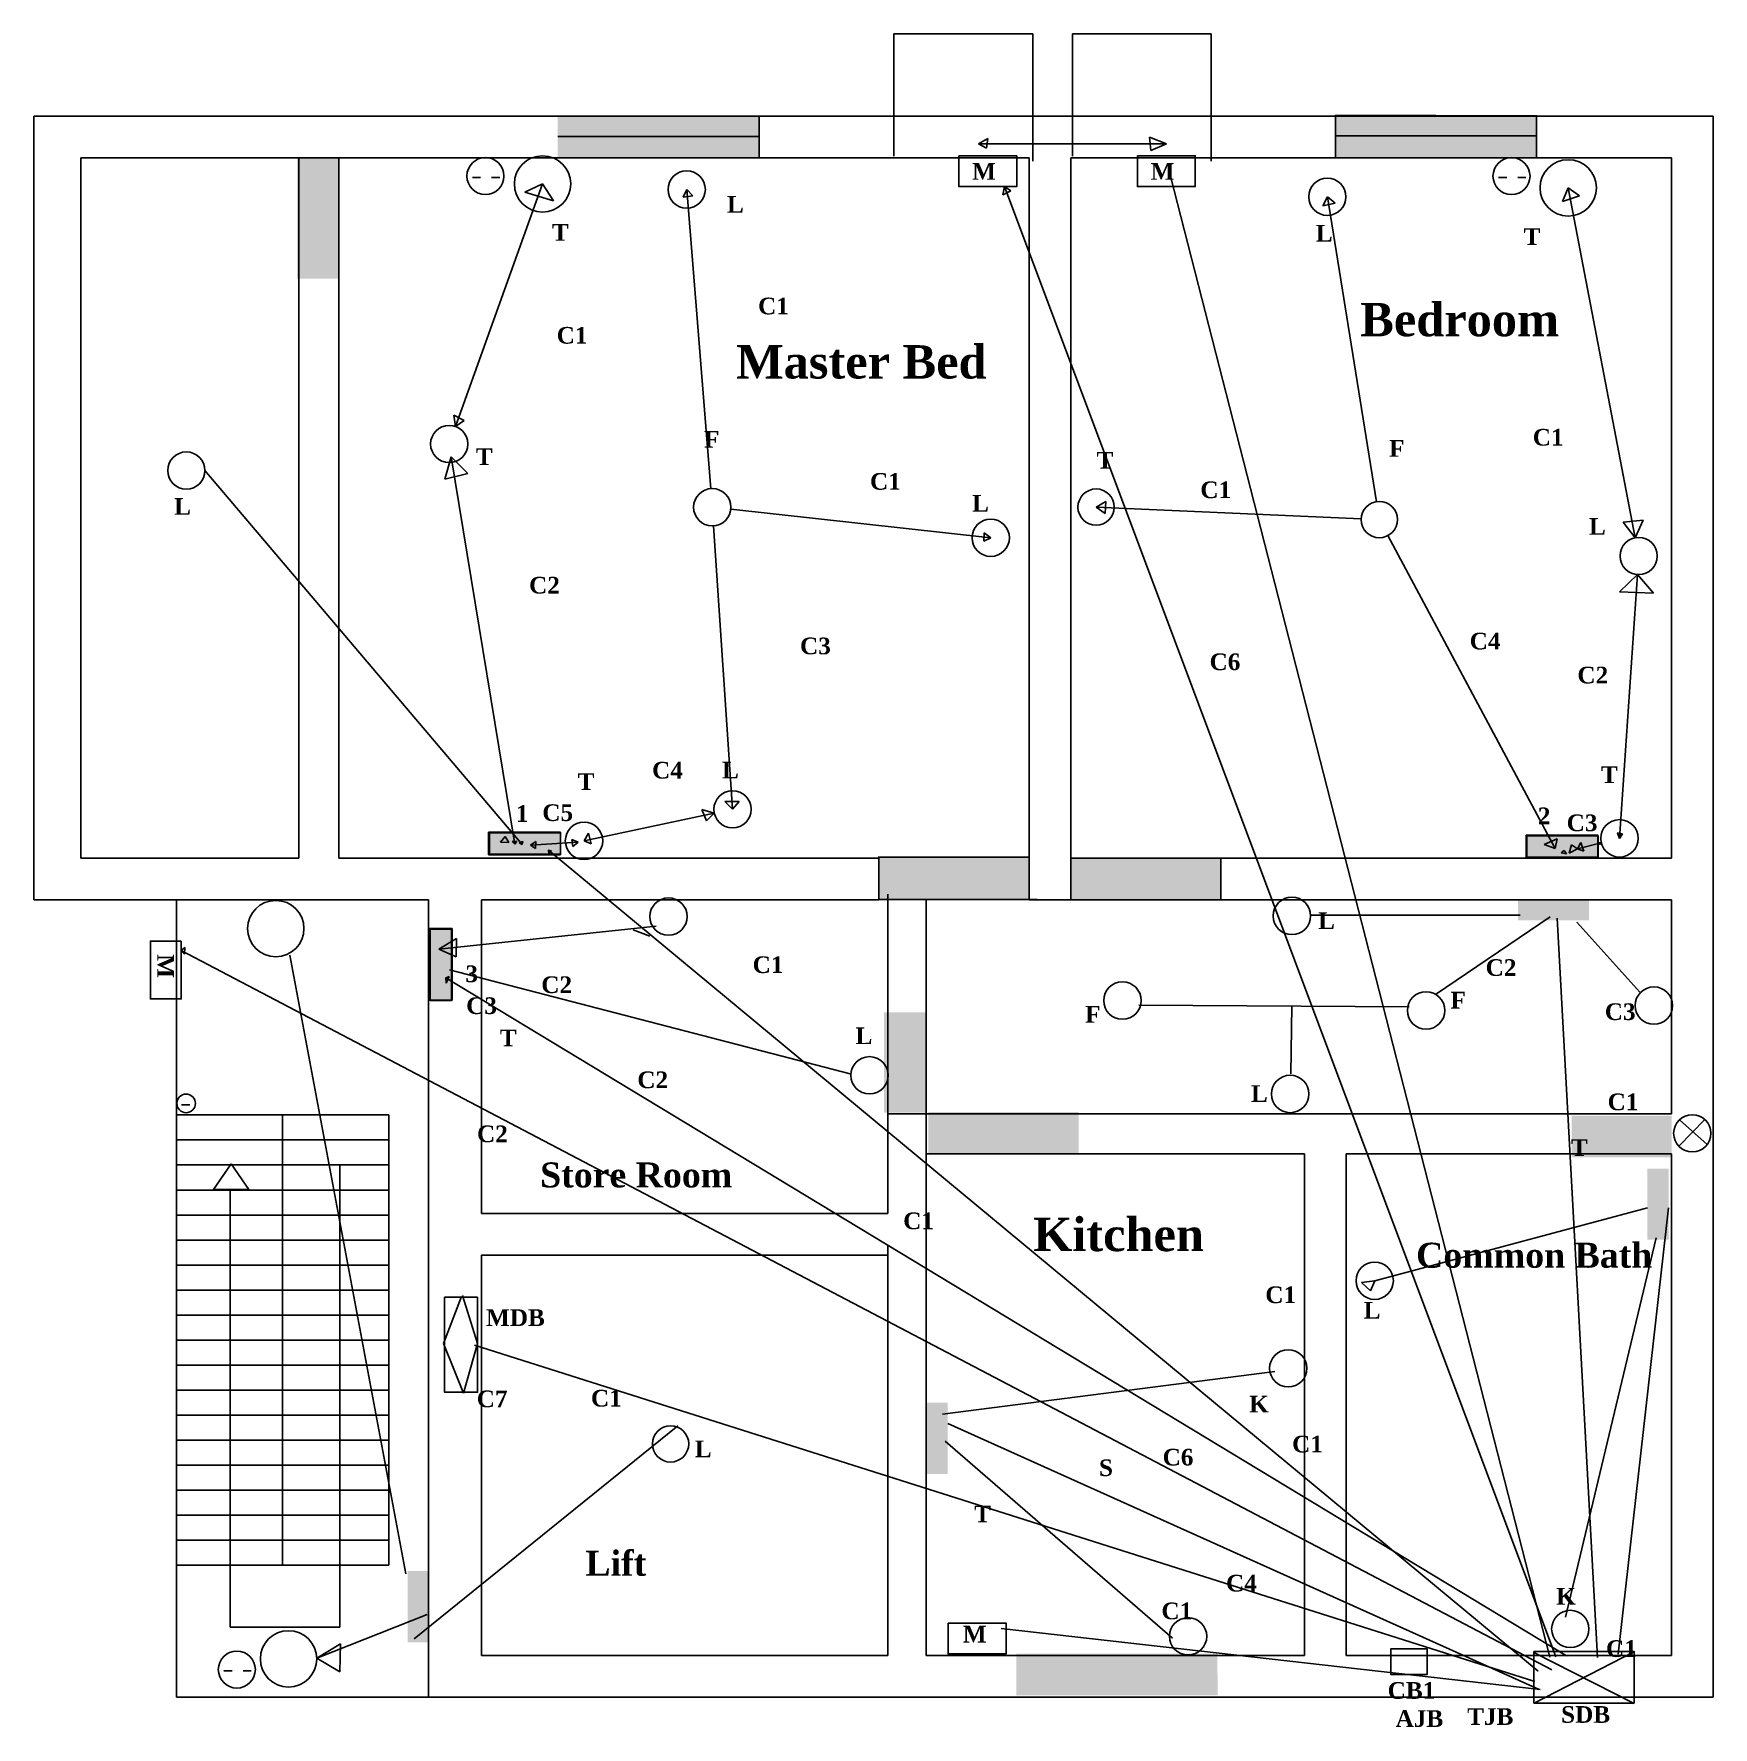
# Model space of a CAD drawing. Header units: inches. Extents: x -2252 to 33, y -3682 to 30.
# Drawn here: x -878 to -475.4, y -1572.4 to -1166.3 of the extents above; entities that cross this region are included whole.
import ezdxf

# ---------------------------------------------------------------- set-up
doc = ezdxf.new("R2010")
doc.units = ezdxf.units.IN
doc.header["$MEASUREMENT"] = 0

msp = doc.modelspace()

# ---------------------------------------------------------------- texts
at = {"color": 0, "attachment_point": 1}
for s, insert, char_height in [('{\\fTimes New Roman|b1|i0|c0|p18;M}', (-653.08, -1197.3), 4), ('{\\fTimes New Roman|b1|i0|c0|p18;M}', (-610.28, -1197.3), 4), ('{\\fTimes New Roman|b1|i0|c0|p18;L}', (-711.84, -1205.19), 4), ('{\\fTimes New Roman|b1|i0|c0|p18;T}', (-753.83, -1211.92), 4), ('{\\fTimes New Roman|b1|i0|c0|p18;L}', (-570.67, -1212.12), 4), ('{\\fTimes New Roman|b1|i0|c0|p18;T}', (-520.87, -1212.92), 4), ('{\\fTimes New Roman|b1|i0|c0|p18;C1}', (-704.39, -1229.57), 4), ('{\\fTimes New Roman|b1|i0|c0|p18;Bedroom}', (-560.02, -1230.82), 8), ('{\\fTimes New Roman|b1|i0|c0|p18;C1}', (-752.68, -1236.6), 4), ('{\\fTimes New Roman|b1|i0|c0|p18;Master Bed}', (-709.67, -1240.96), 8), ('{\\fTimes New Roman|b1|i0|c0|p18;F}', (-717.36, -1261.52), 4), ('{\\fTimes New Roman|b1|i0|c0|p18;C1}', (-518.66, -1261.05), 4), ('{\\fTimes New Roman|b1|i0|c0|p18;T}', (-772.07, -1265.7), 4), ('{\\fTimes New Roman|b1|i0|c0|p18;T}', (-623.25, -1266.55), 4), ('{\\fTimes New Roman|b1|i0|c0|p18;F}', (-553.09, -1263.72), 4), ('{\\fTimes New Roman|b1|i0|c0|p18;C1}', (-677.56, -1271.63), 4), ('{\\fTimes New Roman|b1|i0|c0|p18;C1}', (-598.36, -1273.65), 4), ('{\\fTimes New Roman|b1|i0|c0|p18;L}', (-844.4, -1277.65), 4), ('{\\fTimes New Roman|b1|i0|c0|p18;L}', (-653.08, -1276.89), 4), ('{\\fTimes New Roman|b1|i0|c0|p18;L}', (-505.19, -1282.44), 4), ('{\\fTimes New Roman|b1|i0|c0|p18;C2}', (-759.29, -1296.53), 4), ('{\\fTimes New Roman|b1|i0|c0|p18;C3}', (-694.33, -1311.09), 4), ('{\\fTimes New Roman|b1|i0|c0|p18;C4}', (-533.79, -1309.93), 4), ('{\\fTimes New Roman|b1|i0|c0|p18;C6}', (-596.15, -1314.9), 4), ('{\\fTimes New Roman|b1|i0|c0|p18;C2}', (-507.96, -1318.08), 4), ('{\\fTimes New Roman|b1|i0|c0|p18;T}', (-747.64, -1343.62), 4), ('{\\fTimes New Roman|b1|i0|c0|p18;C4}', (-729.81, -1340.9), 4), ('{\\fTimes New Roman|b1|i0|c0|p18;L}', (-713.03, -1340.87), 4), ('{\\fTimes New Roman|b1|i0|c0|p18;T}', (-502.31, -1341.98), 4), ('{\\fTimes New Roman|b1|i0|c0|p18;1}', (-762.47, -1351.3), 4), ('{\\fTimes New Roman|b1|i0|c0|p18;C5}', (-756.13, -1351.08), 4), ('{\\fTimes New Roman|b1|i0|c0|p18;2}', (-517.44, -1351.85), 4), ('{\\fTimes New Roman|b1|i0|c0|p18;C3}', (-510.53, -1353.52), 4), ('{\\fTimes New Roman|b1|i0|c0|p18;L}', (-570.13, -1377.01), 4), ('{\\fTimes New Roman|b1|i0|c0|p18;C1}', (-705.7, -1387.54), 4), ('{\\fTimes New Roman|b1|i0|c0|p18;C2}', (-529.96, -1388.23), 4), ('{\\fTimes New Roman|b1|i0|c0|p18;3}', (-774.56, -1389.73), 4), ('{\\fTimes New Roman|b1|i0|c0|p18;C2}', (-756.37, -1392.34), 4), ('{\\fTimes New Roman|b1|i0|c0|p18;F}', (-538.38, -1396.05), 4), ('{\\fTimes New Roman|b1|i0|c0|p18;C3}', (-774.38, -1397.37), 4), ('{\\fTimes New Roman|b1|i0|c0|p18;F}', (-625.98, -1399.43), 4), ('{\\fTimes New Roman|b1|i0|c0|p18;\\C3;C3}', (-501.39, -1398.81), 4), ('{\\fTimes New Roman|b1|i0|c0|p18;L}', (-681.03, -1404.6), 4), ('{\\fTimes New Roman|b1|i0|c0|p18;T}', (-766.32, -1405.1), 4), ('{\\fTimes New Roman|b1|i0|c0|p18;\\C3;C2}', (-733.35, -1415.15), 4), ('{\\fTimes New Roman|b1|i0|c0|p18;L}', (-586.22, -1418.46), 4), ('{\\fTimes New Roman|b1|i0|c0|p18;C1}', (-500.72, -1420.44), 4), ('{\\fTimes New Roman|b1|i0|c0|p18;C2}', (-771.78, -1428.11), 4), ('{\\fTimes New Roman|b1|i0|c0|p18;T}', (-509.51, -1431.42), 4), ('{\\fTimes New Roman|b1|i0|c0|p18;Store Room}', (-756.64, -1436.96), 6), ('{\\fTimes New Roman|b1|i0|c0|p18;\\C3;C1}', (-669.6, -1448.97), 4), ('{\\fTimes New Roman|b1|i0|c0|p18;Kitchen}', (-638.45, -1450.24), 8), ('{\\fTimes New Roman|b1|i0|c0|p18;Common Bath}', (-546.64, -1456.22), 6), ('{\\fTimes New Roman|b1|i0|c0|p18;C1}', (-582.79, -1466.7), 4), ('{\\fTimes New Roman|b1|i0|c0|p18;MDB}', (-769.62, -1472.19), 4), ('{\\fTimes New Roman|b1|i0|c0|p18;L}', (-559.19, -1470.41), 4), ('{\\fTimes New Roman|b1|i0|c0|p18;C7}', (-771.83, -1491.67), 4), ('{\\fTimes New Roman|b1|i0|c0|p18;C1}', (-744.46, -1491.51), 4), ('{\\fTimes New Roman|b1|i0|c0|p18;K}', (-586.66, -1492.92), 4), ('{\\fTimes New Roman|b1|i0|c0|p18;C1}', (-576.36, -1502.5), 4), ('{\\fTimes New Roman|b1|i0|c0|p18;L}', (-719.56, -1503.66), 4), ('{\\fTimes New Roman|b1|i0|c0|p18;C6}', (-607.4, -1505.65), 4), ('{\\fTimes New Roman|b1|i0|c0|p18;\\C3;S}', (-622.66, -1508.19), 4), ('{\\fTimes New Roman|b1|i0|c0|p18;T}', (-652.59, -1519.27), 4), ('{\\fTimes New Roman|b1|i0|c0|p18;Lift}', (-745.8, -1530.1), 6), ('{\\fTimes New Roman|b1|i0|c0|p18;\\C3;C4}', (-592.2, -1535.87), 4), ('{\\fTimes New Roman|b1|i0|c0|p18;K}', (-513.04, -1539.03), 4), ('{\\fTimes New Roman|b1|i0|c0|p18;C1}', (-607.69, -1542.52), 4), ('{\\fTimes New Roman|b1|i0|c0|p18;M}', (-655.29, -1548.1), 4), ('{\\fTimes New Roman|b1|i0|c0|p18;C1}', (-501.11, -1551.56), 4), ('{\\fTimes New Roman|b1|i0|c0|p18;SDB}', (-511.87, -1567.36), 4), ('{\\fTimes New Roman|b1|i0|c0|p18;AJB}', (-551.55, -1568.34), 4), ('{\\fTimes New Roman|b1|i0|c0|p18;TJB}', (-534.4, -1567.85), 4)]:
    msp.add_mtext(s, dxfattribs=dict(at, insert=insert, char_height=char_height))
at = {"color": 0, "insert": (-844.45, -1387.04), "char_height": 4, "attachment_point": 1, "rotation": 270}
msp.add_mtext('{\\fTimes New Roman|b1|i0|c0|p18;M}', dxfattribs=at)
at = {"color": 4, "insert": (-553.45, -1561.6), "char_height": 4, "attachment_point": 1}
msp.add_mtext('{\\fTimes New Roman|b1|i0|c0|p18;CB1}', dxfattribs=at)

# ---------------------------------------------------------------- hatches: boundary and pattern name
h = msp.add_hatch(color=0)
h.set_gradient(color1=(86, 159, 138), one_color=1, tint=1)
h.paths.add_polyline_path([(-752.43, -1185.97), (-752.43, -1190.91), (-704.21, -1190.91), (-704.21, -1185.97)])
h = msp.add_hatch(color=0)
h.set_gradient(color1=(86, 159, 138), one_color=1, tint=1)
h.paths.add_polyline_path([(-565.99, -1185.83), (-565.99, -1190.78), (-517.77, -1190.78), (-517.77, -1185.83)])
h = msp.add_hatch(color=0)
h.set_gradient(color1=(86, 159, 138), one_color=1, tint=1)
h.paths.add_polyline_path([(-704.17, -1190.91), (-752.41, -1190.91), (-752.41, -1195.97), (-704.92, -1195.97, -0.042329), (-704.17, -1195.97)])
h = msp.add_hatch(color=0)
h.set_gradient(color1=(86, 159, 138), one_color=1, tint=1)
h.paths.add_polyline_path([(-517.73, -1190.78), (-565.97, -1190.78), (-565.97, -1195.83), (-518.47, -1195.83, -0.042329), (-517.73, -1195.83)])
h = msp.add_hatch(color=0)
h.set_gradient(color1=(6, 249, 148), one_color=1, tint=1)
h.paths.add_polyline_path([(-805.02, -1196.01), (-809.95, -1196.01), (-814.9, -1196.01), (-814.9, -1225.01), (-805.02, -1225.01)])
h = msp.add_hatch(color=0)
h.set_gradient(color1=(114, 126, 103), one_color=1, tint=1)
h.paths.add_polyline_path([(-768.82, -1357.92), (-768.82, -1363), (-751.75, -1363), (-751.75, -1357.92)])
h = msp.add_hatch(color=0)
h.set_gradient(color1=(114, 126, 103), one_color=1, tint=1)
h.paths.add_polyline_path([(-520.08, -1358.63), (-520.08, -1363.72), (-503.01, -1363.72), (-503.01, -1358.63)])
h = msp.add_hatch(color=0)
h.set_gradient(color1=(6, 249, 148), one_color=1, tint=1)
h.paths.add_polyline_path([(-675.42, -1363.78), (-675.42, -1373.94), (-639.42, -1373.94), (-639.42, -1363.78)])
h = msp.add_hatch(color=0)
h.set_gradient(color1=(6, 249, 148), one_color=1, tint=1)
h.paths.add_polyline_path([(-593.42, -1374.01), (-593.42, -1364.02), (-629.42, -1364.02), (-629.42, -1369.01), (-629.42, -1374.01)])
h = msp.add_hatch(color=0)
h.set_gradient(color1=(114, 126, 103), one_color=1, tint=1)
h.paths.add_polyline_path([(-522.22, -1373.8), (-522.22, -1378.88), (-505.15, -1378.88), (-505.15, -1373.8)])
h = msp.add_hatch(color=0)
h.set_gradient(color1=(114, 126, 103), one_color=1, tint=1)
h.paths.add_polyline_path([(-777.9, -1381.02), (-782.99, -1381.02), (-782.99, -1398.09), (-777.9, -1398.09)])
h = msp.add_hatch(color=0)
h.set_gradient(color1=(6, 249, 148), one_color=1, tint=1)
h.paths.add_polyline_path([(-674.18, -1425), (-664.23, -1425), (-664.23, -1401), (-674.18, -1401)])
h = msp.add_hatch(color=0)
h.set_gradient(color1=(6, 249, 148), one_color=1, tint=1)
h.paths.add_polyline_path([(-627.55, -1434.88), (-627.55, -1424.89), (-663.55, -1424.89), (-663.55, -1429.88), (-663.55, -1434.88)])
h = msp.add_hatch(color=0)
h.set_gradient(color1=(6, 249, 148), one_color=1, tint=1)
h.paths.add_polyline_path([(-485.37, -1435.75), (-485.37, -1425.75), (-509.37, -1425.75), (-509.37, -1430.75), (-509.37, -1435.75)])
h = msp.add_hatch(color=0)
h.set_gradient(color1=(114, 126, 103), one_color=1, tint=1)
h.paths.add_polyline_path([(-486.09, -1438.43), (-491.18, -1438.43), (-491.18, -1455.5), (-486.09, -1455.5)])
h = msp.add_hatch(color=0)
h.set_gradient(color1=(114, 126, 103), one_color=1, tint=1)
h.paths.add_polyline_path([(-658.92, -1494.6), (-664, -1494.6), (-664, -1511.67), (-658.92, -1511.67)])
h = msp.add_hatch(color=0)
h.set_gradient(color1=(114, 126, 103), one_color=1, tint=1)
h.paths.add_polyline_path([(-783.33, -1534.96), (-788.42, -1534.96), (-788.42, -1552.03), (-783.33, -1552.03)])
h = msp.add_hatch(color=0)
h.set_gradient(color1=(86, 159, 138), one_color=1, tint=1)
h.paths.add_polyline_path([(-642.49, -1554.76), (-642.49, -1559.7), (-594.27, -1559.7), (-594.27, -1554.76)])
h = msp.add_hatch(color=0)
h.set_gradient(color1=(86, 159, 138), one_color=1, tint=1)
h.paths.add_polyline_path([(-594.23, -1559.7), (-642.47, -1559.7), (-642.47, -1564.76), (-594.98, -1564.76, -0.042329), (-594.23, -1564.75)])

# ---------------------------------------------------------------- linework, layer by layer
at = {"color": 0}
for p, q in [((-671.86, -1195.63), (-671.86, -1166.31)), ((-671.86, -1166.31), (-638.56, -1166.31)), ((-638.56, -1166.31), (-638.56, -1190.87)), ((-629.05, -1195.63), (-629.05, -1166.31)), ((-629.05, -1166.31), (-595.75, -1166.31)), ((-595.75, -1166.31), (-595.75, -1190.87)), ((-565.99, -1185.77), (-565.99, -1196.13)), ((-704.17, -1186.09), (-704.17, -1196.07)), ((-565.97, -1185.96), (-565.97, -1195.76)), ((-565.96, -1189.45), (-565.96, -1195.87)), ((-517.77, -1185.79), (-517.77, -1195.98)), ((-517.73, -1185.96), (-517.73, -1195.93)), ((-480.42, -1186.01), (-475.42, -1186.01)), ((-475.42, -1186.01), (-475.42, -1565.19)), ((-752.41, -1190.91), (-704.17, -1190.91)), ((-638.56, -1190.87), (-638.56, -1196.82)), ((-595.75, -1190.87), (-595.75, -1196.82)), ((-565.97, -1190.78), (-517.73, -1190.78)), ((-772.89, -1200.73), (-770.91, -1200.73)), ((-768.28, -1200.73), (-766.31, -1200.73)), ((-526.88, -1200.75), (-524.91, -1200.75)), ((-522.28, -1200.75), (-520.31, -1200.75)), ((-680.42, -1364.01), (-675.42, -1364.01)), ((-675.6, -1363.78), (-639.32, -1363.78)), ((-675.42, -1364.01), (-675.42, -1374.01)), ((-639.42, -1364.01), (-639.42, -1374.01)), ((-593.25, -1364.02), (-629.45, -1364.02)), ((-588.42, -1364.01), (-593.42, -1364.01)), ((-593.42, -1364.01), (-593.42, -1374.01)), ((-568.42, -1364.01), (-563.42, -1364.01)), ((-538.35, -1364.01), (-563.53, -1364.01)), ((-534.42, -1364.01), (-539.42, -1364.01)), ((-629.42, -1369.01), (-629.42, -1374.01)), ((-783.42, -1374.01), (-878.02, -1374.01)), ((-847.42, -1374.01), (-793.42, -1374.01)), ((-843.85, -1565.19), (-843.85, -1374.01)), ((-783.42, -1374.01), (-783.42, -1565.19)), ((-770.73, -1374.01), (-675.42, -1374.01)), ((-768.8, -1374.01), (-770.73, -1374.01)), ((-770.73, -1449.19), (-770.73, -1374.01)), ((-675.6, -1373.94), (-637.45, -1373.94)), ((-634.42, -1374.01), (-639.42, -1374.01)), ((-634.42, -1374.01), (-629.42, -1374.01)), ((-539.4, -1374.01), (-563.5, -1374.01)), ((-842.64, -1423.16), (-840.61, -1423.16)), ((-843.85, -1425.58), (-792.92, -1425.58)), ((-818.38, -1425.58), (-818.38, -1533.58)), ((-792.92, -1425.58), (-792.92, -1533.58)), ((-477.39, -1426.69), (-483.66, -1433.05)), ((-483.47, -1426.72), (-476.86, -1432.68)), ((-843.85, -1431.58), (-792.92, -1431.58)), ((-834.94, -1443.44), (-830.71, -1437.34)), ((-830.71, -1437.34), (-826.48, -1443.44)), ((-843.85, -1437.58), (-792.92, -1437.58)), ((-804.63, -1437.58), (-804.63, -1548.46)), ((-843.85, -1443.58), (-792.92, -1443.58)), ((-834.94, -1443.44), (-826.48, -1443.44)), ((-830.95, -1548.46), (-830.95, -1443.58)), ((-843.85, -1449.58), (-792.92, -1449.58)), ((-673.27, -1449.19), (-770.73, -1449.19)), ((-843.85, -1455.58), (-792.92, -1455.58)), ((-843.85, -1461.58), (-792.92, -1461.58)), ((-673.27, -1459.19), (-770.74, -1459.19)), ((-770.73, -1555.19), (-770.73, -1459.19)), ((-843.85, -1467.58), (-792.92, -1467.58)), ((-779.78, -1480.37), (-775.5, -1469.09)), ((-775.27, -1468.86), (-771.66, -1480.37)), ((-843.85, -1473.58), (-792.92, -1473.58)), ((-843.85, -1479.58), (-792.92, -1479.58)), ((-775.05, -1492.33), (-779.78, -1480.37)), ((-771.66, -1480.37), (-775.05, -1492.33)), ((-843.85, -1485.58), (-792.92, -1485.58)), ((-843.85, -1491.58), (-792.92, -1491.58)), ((-843.85, -1497.58), (-792.92, -1497.58)), ((-843.85, -1503.58), (-792.92, -1503.58)), ((-843.85, -1509.58), (-792.92, -1509.58)), ((-843.85, -1515.58), (-792.92, -1515.58)), ((-843.85, -1521.58), (-792.92, -1521.58)), ((-843.85, -1527.58), (-792.92, -1527.58)), ((-843.85, -1533.58), (-792.92, -1533.58)), ((-770.73, -1555.19), (-673.27, -1555.19)), ((-664.13, -1555.19), (-573.42, -1555.19)), ((-563.42, -1555.19), (-485.42, -1555.19)), ((-518.39, -1554.48), (-494.36, -1566.69)), ((-518.31, -1566.61), (-494.44, -1554.32)), ((-832.48, -1558.92), (-830.51, -1558.92)), ((-827.88, -1558.92), (-825.91, -1558.92)), ((-475.42, -1565.19), (-843.85, -1565.19))]:
    msp.add_line(p, q, dxfattribs=at)
for p, q in [((-517.73, -1185.96), (-565.99, -1185.77)), ((-878.02, -1186.01), (-634.42, -1186.01)), ((-878.02, -1186.01), (-878.02, -1374.01)), ((-634.42, -1186.01), (-480.42, -1186.01)), ((-866.77, -1196.01), (-639.42, -1196.01)), ((-866.77, -1196.01), (-866.77, -1364.01)), ((-814.51, -1196.01), (-814.51, -1364.01)), ((-804.9, -1196.01), (-804.9, -1364.01)), ((-639.42, -1196.01), (-639.42, -1364.01)), ((-629.42, -1196.01), (-629.42, -1369.01)), ((-629.42, -1196.01), (-485.42, -1196.01)), ((-485.42, -1196.01), (-485.42, -1364.01)), ((-814.51, -1364.01), (-866.77, -1364.01)), ((-680.42, -1364.01), (-804.9, -1364.01)), ((-568.42, -1364.01), (-588.42, -1364.01)), ((-485.42, -1364.01), (-534.42, -1364.01)), ((-793.42, -1374.01), (-847.42, -1374.01)), ((-673.27, -1372.62), (-673.27, -1449.19)), ((-664.13, -1555.19), (-664.13, -1374)), ((-485.42, -1374.01), (-630.44, -1374.01)), ((-485.42, -1374.01), (-485.42, -1425.28)), ((-673.27, -1425.28), (-485.42, -1425.28)), ((-664.13, -1434.88), (-573.42, -1434.88)), ((-573.42, -1434.88), (-573.42, -1555.19)), ((-563.42, -1434.88), (-563.42, -1555.19)), ((-563.42, -1434.88), (-485.42, -1434.88)), ((-485.42, -1434.88), (-485.42, -1555.19)), ((-673.27, -1456.85), (-673.27, -1555.19)), ((-830.95, -1548.46), (-804.63, -1548.46))]:
    msp.add_line(p, q)
at = {"color": 5}
for p, q in [((-651.58, -1192.69), (-649.31, -1191.39)), ((-606.5, -1192.69), (-651.58, -1192.69)), ((-649.6, -1193.7), (-651.58, -1192.69)), ((-649.31, -1191.39), (-649.6, -1193.7)), ((-606.5, -1192.69), (-610.53, -1191.04)), ((-610.53, -1191.04), (-610.23, -1194.29)), ((-610.23, -1194.29), (-606.5, -1192.69)), ((-605.53, -1200.46), (-514.56, -1555.62)), ((-645.32, -1202.94), (-645.74, -1204.88)), ((-645.74, -1204.88), (-643.79, -1203.92)), ((-645.32, -1202.94), (-513.15, -1555.57)), ((-643.79, -1203.92), (-645.32, -1202.94)), ((-842.7, -1386.16), (-841.83, -1385.41)), ((-842.7, -1386.16), (-514.08, -1558.65)), ((-841.94, -1387.01), (-842.7, -1386.16)), ((-841.83, -1385.41), (-841.94, -1387.01)), ((-772.36, -1480.8), (-518.17, -1561.47)), ((-646.09, -1548.72), (-516.88, -1563.33))]:
    msp.add_line(p, q, dxfattribs=at)
at = {"color": 1}
for p, q in [((-756.07, -1202.3), (-776.94, -1260.45)), ((-756.07, -1202.3), (-760.31, -1204.25)), ((-760.31, -1204.25), (-753.44, -1206.37)), ((-753.44, -1206.37), (-756.07, -1202.3)), ((-721.5, -1203.63), (-722.32, -1205.47)), ((-722.32, -1205.47), (-720.07, -1205.14)), ((-715.74, -1275.38), (-721.5, -1203.63)), ((-720.07, -1205.14), (-721.5, -1203.63)), ((-567.91, -1205.38), (-568.96, -1207.56)), ((-556.14, -1278.5), (-567.91, -1205.38)), ((-566.02, -1206.91), (-567.91, -1205.38)), ((-510.15, -1203.24), (-511.54, -1206.54)), ((-511.54, -1206.54), (-507.48, -1205.17)), ((-510.15, -1203.24), (-494.1, -1287.17)), ((-507.48, -1205.17), (-510.15, -1203.24)), ((-568.96, -1207.56), (-566.02, -1206.91)), ((-776.94, -1260.45), (-777.32, -1257.76)), ((-777.32, -1257.76), (-774.88, -1259.02)), ((-774.88, -1259.02), (-776.94, -1260.45)), ((-837, -1271.03), (-760.93, -1360.72)), ((-777.94, -1267.73), (-779.48, -1273.11)), ((-773.97, -1271.75), (-777.94, -1267.73)), ((-779.48, -1273.11), (-773.97, -1271.75)), ((-623.36, -1279.8), (-621.04, -1278.44)), ((-621.04, -1278.44), (-621.2, -1281.31)), ((-710.94, -1280.32), (-648.61, -1287.16)), ((-559.79, -1282.6), (-623.36, -1279.8)), ((-621.2, -1281.31), (-623.36, -1279.8)), ((-496.97, -1283.43), (-492.21, -1282.94)), ((-492.21, -1282.94), (-494.1, -1287.17)), ((-715.08, -1284.29), (-710.52, -1352.28)), ((-650.2, -1285.97), (-650.27, -1287.97)), ((-650.27, -1287.97), (-648.61, -1287.16)), ((-648.61, -1287.16), (-650.2, -1285.97)), ((-553.4, -1286.62), (-513.31, -1361.7)), ((-494.1, -1287.17), (-496.97, -1283.43)), ((-493.57, -1295.98), (-497.9, -1300.1)), ((-493.57, -1295.98), (-497.87, -1359.24)), ((-489.68, -1300.43), (-493.57, -1295.98)), ((-497.9, -1300.1), (-489.68, -1300.43)), ((-710.52, -1352.28), (-712.35, -1350.38)), ((-712.35, -1350.38), (-708.93, -1350.38)), ((-708.93, -1350.38), (-710.52, -1352.28)), ((-746.12, -1359.84), (-714.89, -1353.21)), ((-714.89, -1353.21), (-717.86, -1352.34)), ((-717.86, -1352.34), (-716.77, -1355.07)), ((-716.77, -1355.07), (-714.89, -1353.21)), ((-766.13, -1360.17), (-765.05, -1358.78)), ((-764.11, -1360.26), (-766.13, -1360.17)), ((-765.05, -1358.78), (-764.11, -1360.26)), ((-763.36, -1359.99), (-762.24, -1359.93)), ((-762.74, -1360.62), (-763.36, -1359.99)), ((-762.24, -1359.93), (-762.74, -1360.62)), ((-761.65, -1360.3), (-760.77, -1360)), ((-760.93, -1360.72), (-761.65, -1360.3)), ((-760.77, -1360), (-760.93, -1360.72)), ((-758.92, -1360.86), (-757.66, -1360.01)), ((-747.54, -1360.19), (-758.92, -1360.86)), ((-757.66, -1360.01), (-757.74, -1361.69)), ((-747.54, -1360.19), (-749.01, -1359.52)), ((-749.01, -1359.52), (-748.83, -1361.22)), ((-748.83, -1361.22), (-747.54, -1360.19)), ((-746.12, -1359.84), (-745.03, -1357.98)), ((-744.38, -1360.57), (-746.12, -1359.84)), ((-745.03, -1357.98), (-744.38, -1360.57)), ((-515.92, -1360.71), (-512.84, -1359.35)), ((-512.84, -1359.35), (-513.31, -1361.7)), ((-507.93, -1361.78), (-507.12, -1360.22)), ((-502.23, -1360.34), (-507.93, -1361.78)), ((-507.12, -1360.22), (-506.4, -1362.3)), ((-502.23, -1360.34), (-502.79, -1360.22)), ((-502.79, -1360.22), (-502.54, -1360.68)), ((-502.54, -1360.68), (-502.23, -1360.34)), ((-497.87, -1359.24), (-498.37, -1357.9)), ((-498.37, -1357.9), (-497.16, -1358.13)), ((-497.16, -1358.13), (-497.87, -1359.24)), ((-757.74, -1361.69), (-758.92, -1360.86)), ((-513.31, -1361.7), (-515.92, -1360.71)), ((-511.1, -1362.15), (-511.89, -1362.71)), ((-511.89, -1362.71), (-510.61, -1362.99)), ((-510.61, -1362.99), (-511.1, -1362.15)), ((-506.4, -1362.3), (-507.93, -1361.78)), ((-728.81, -1380.28), (-780.92, -1385.84)), ((-572.02, -1377.68), (-521.65, -1377.68)), ((-541.97, -1396.71), (-514.46, -1378.1)), ((-508.11, -1379.37), (-492.99, -1396.17)), ((-780.92, -1385.84), (-776.71, -1383.29)), ((-776.71, -1383.29), (-776.77, -1387.64)), ((-730.33, -1382.74), (-734.31, -1381.15)), ((-816.62, -1387.27), (-788.81, -1535.6)), ((-776.77, -1387.64), (-780.92, -1385.84)), ((-682.29, -1415.73), (-778.35, -1390.75)), ((-613.07, -1399.25), (-548.32, -1399.67)), ((-576.46, -1399.49), (-576.67, -1415.74)), ((-491.18, -1447.89), (-556.56, -1465.34)), ((-510.81, -1546.03), (-489.06, -1455.08)), ((-556.56, -1465.34), (-559.74, -1465.75)), ((-559.74, -1465.75), (-557.6, -1467.74)), ((-557.6, -1467.74), (-556.56, -1465.34)), ((-580.51, -1487.09), (-660.17, -1497.33)), ((-723.66, -1500.14), (-786.85, -1551.25)), ((-605.06, -1551.08), (-659.52, -1503.78)), ((-810.19, -1555.87), (-783.72, -1545.38)), ((-810.19, -1555.87), (-804.54, -1552.44)), ((-804.54, -1552.44), (-804.64, -1559.15)), ((-804.64, -1559.15), (-810.19, -1555.87))]:
    msp.add_line(p, q, dxfattribs=at)
at = {"color": 1, "linetype": 'Continuous'}
msp.add_line((-777.94, -1267.73), (-762.74, -1360.62), dxfattribs=at)
at = {"color": 3}
for p, q in [((-754.63, -1362.06), (-517.37, -1558.99)), ((-754.63, -1362.06), (-754.56, -1362.78)), ((-753.88, -1362.22), (-754.63, -1362.06)), ((-754.56, -1362.78), (-753.88, -1362.22)), ((-509.39, -1360.82), (-509.95, -1362.83)), ((-509.95, -1362.83), (-507.93, -1361.78)), ((-507.93, -1361.78), (-509.39, -1360.82)), ((-512.81, -1378.35), (-503.14, -1555.71)), ((-778.45, -1392.37), (-779.28, -1392.69)), ((-779.28, -1392.69), (-510.54, -1555.33)), ((-779.28, -1392.69), (-779.16, -1393.99)), ((-779.16, -1393.99), (-778.45, -1392.37)), ((-486.1, -1447.89), (-498.22, -1554.9)), ((-658.88, -1499.58), (-517.09, -1563.34))]:
    msp.add_line(p, q, dxfattribs=at)
at = {"color": 0}
for points in [[(-656.25, -1195.55), (-642.38, -1195.55), (-642.38, -1202.94), (-656.25, -1202.94)], [(-613.45, -1195.55), (-599.58, -1195.55), (-599.58, -1202.94), (-613.45, -1202.94)], [(-768.99, -1357.76), (-751.78, -1357.76), (-751.78, -1363.16), (-768.99, -1363.16)], [(-768.82, -1357.92), (-751.75, -1357.92), (-751.75, -1363), (-768.82, -1363)], [(-520.25, -1358.48), (-503.05, -1358.48), (-503.05, -1363.87), (-520.25, -1363.87)], [(-520.08, -1358.63), (-503.01, -1358.63), (-503.01, -1363.72), (-520.08, -1363.72)], [(-842.7, -1383.88), (-842.7, -1397.74), (-850.09, -1397.74), (-850.09, -1383.88)], [(-777.75, -1380.85), (-777.75, -1398.05), (-783.15, -1398.05), (-783.15, -1380.85)], [(-777.9, -1381.02), (-777.9, -1398.09), (-782.99, -1398.09), (-782.99, -1381.02)], [(-771.66, -1469.31), (-771.66, -1492.1), (-779.56, -1492.1), (-779.56, -1469.31)], [(-658.82, -1547.45), (-644.95, -1547.45), (-644.95, -1554.85), (-658.82, -1554.85)], [(-544.01, -1553.61), (-544.01, -1559.78), (-552.67, -1559.78), (-552.67, -1553.61)], [(-518.39, -1554.25), (-494.36, -1554.25), (-494.36, -1566.61), (-518.39, -1566.61)]]:
    msp.add_lwpolyline(points, close=True, dxfattribs=at)
for centre, radius in [((-769.76, -1200.4), 4.44), ((-756.07, -1202.3), 6.76), ((-523.76, -1200.42), 4.44), ((-510.15, -1203.24), 6.76), ((-721.5, -1203.63), 4.47), ((-567.91, -1205.38), 4.47), ((-778.45, -1264.66), 4.47), ((-841.47, -1271.03), 4.47), ((-715.38, -1279.83), 4.47), ((-623.36, -1279.8), 4.35), ((-555.45, -1282.79), 4.35), ((-648.61, -1287.16), 4.47), ((-493.27, -1291.53), 4.47), ((-710.52, -1352.28), 4.47), ((-746.12, -1359.84), 4.49), ((-497.87, -1359.24), 4.49), ((-820.03, -1380.89), 6.76), ((-725.87, -1378), 4.47), ((-576.41, -1377.84), 4.49), ((-617.04, -1398.14), 4.49), ((-544.24, -1400.52), 4.49), ((-489.62, -1399.35), 4.49), ((-677.68, -1416.06), 4.47), ((-576.83, -1420.55), 4.49), ((-841.52, -1422.81), 2.23), ((-480.42, -1429.98), 4.47), ((-556.56, -1465.34), 4.47), ((-577.29, -1486.34), 4.47), ((-725.37, -1504.47), 4.35), ((-601.29, -1550.61), 4.47), ((-509.67, -1548.85), 4.47), ((-816.95, -1556.03), 6.76), ((-829.36, -1558.59), 4.44)]:
    msp.add_circle(centre, radius, dxfattribs=at)

msp.set_redraw_order([(e.dxf.handle, doc.entitydb.next_handle()) for e in msp.query("TEXT MTEXT ATTDEF DIMENSION ARC_DIMENSION")])  # texts and dimensions are drawn at this point

doc.saveas('drawing.dxf')
